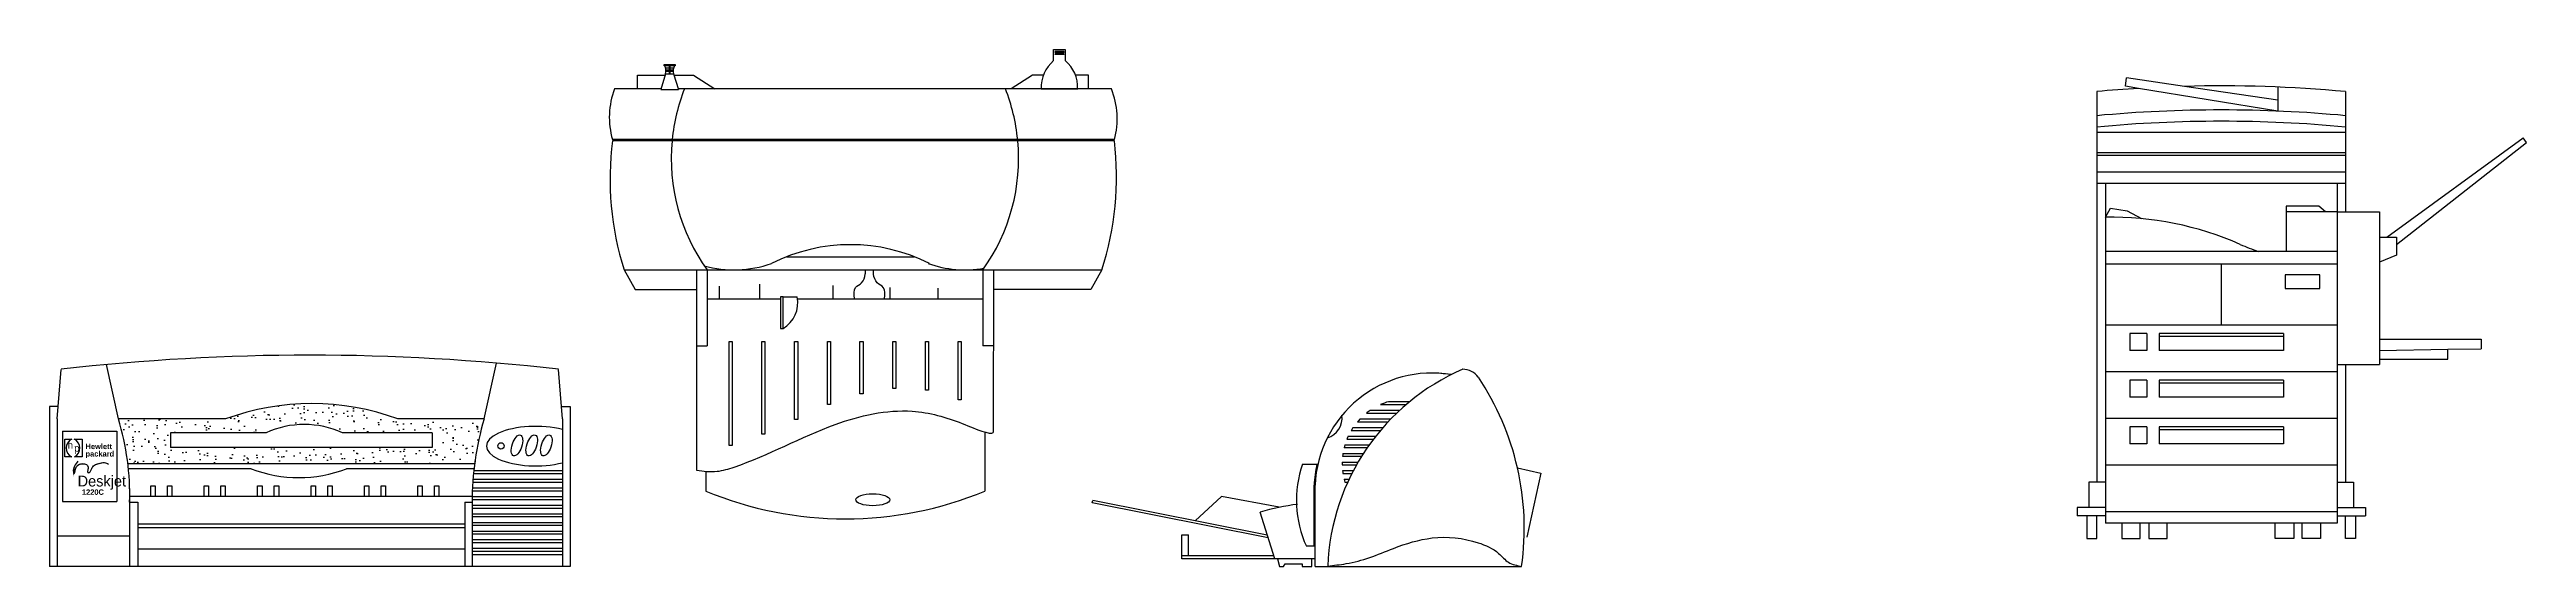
# Model space of a CAD drawing. Header units: metres. Extents: x 1905 to 1922.2, y 1773.7 to 1790.9.
# Drawn here: x 1906.019 to 1908.758, y 1788.732 to 1789.303 of the extents above; entities that cross this region are included whole.
import ezdxf

# ---------------------------------------------------------------- set-up
doc = ezdxf.new("R2010")
doc.units = ezdxf.units.M
doc.set_wipeout_variables(frame=1)
doc.styles.get("Standard").update_dxf_attribs({"font": 'arial.ttf'})

msp = doc.modelspace()

# ---------------------------------------------------------------- texts
at = {"width": 0.1321, "attachment_point": 1}
for s, insert, char_height in [('{\\fComic Sans MS|b0|i0|c0|p66;h}', (1906.0392, 1788.8698), 0.008), ('{\\fComic Sans MS|b0|i0|c0|p66;p}', (1906.0464, 1788.8666), 0.008), ('{\\fTechnicBold|b0|i0|c2|p2;Hewlett}', (1906.059, 1788.8675), 0.006), ('{\\fTechnicBold|b0|i0|c2|p2;packard}', (1906.059, 1788.8593), 0.006), ('{\\fCityBlueprint|b0|i0|c2|p2;Deskjet}', (1906.0502, 1788.8322), 0.012), ('{\\fTechnicBold|b0|i0|c2|p2;1220C}', (1906.055, 1788.817), 0.006)]:
    msp.add_mtext(s, dxfattribs=dict(at, insert=insert, char_height=char_height))

# ---------------------------------------------------------------- blocks, each defined once
blk = doc.blocks.new('printer_2')
blk.add_wipeout([(-0.275, 0.9533), (-0.2289, 0.9572), (-0.1827, 0.9603), (-0.2116, 0.9651), (-0.2094, 0.9837), (-0.0813, 0.9648), (-0.0101, 0.9658), (0.0344, 0.9657), (0.097, 0.9628), (0.1368, 0.9628), (0.1762, 0.9607), (0.224, 0.9576), (0.275, 0.9533), (0.275, 0.6875), (0.35, 0.6875), (0.35, 0.6313), (0.3663, 0.6313), (0.6676, 0.8509), (0.675, 0.8408), (0.3875, 0.6154), (0.3875, 0.5916), (0.35, 0.5761), (0.35, 0.4062), (0.575, 0.4062), (0.575, 0.3852), (0.5008, 0.3839), (0.5008, 0.3624), (0.35, 0.3624), (0.35, 0.35), (0.275, 0.35), (0.275, 0.0903), (0.2927, 0.0903), (0.2927, 0.0346), (0.3187, 0.0346), (0.3187, 0.0158), (0.297, 0.0158), (0.297, -0.0342), (0.2749, -0.0342), (0.2749, 0.0158), (0.2562, 0.0158), (0.2562, 0), (0.2198, 0), (0.2198, -0.0342), (0.179, -0.0342), (0.179, 0), (0.1605, 0), (0.1605, -0.0342), (0.1196, -0.0342), (0.1196, 0), (-0.1196, 0), (-0.1196, -0.0342), (-0.1605, -0.0342), (-0.1605, 0), (-0.179, 0), (-0.179, -0.0342), (-0.2198, -0.0342), (-0.2198, 0), (-0.2563, 0), (-0.2563, 0.0158), (-0.2749, 0.0158), (-0.2749, -0.0342), (-0.297, -0.0342), (-0.297, 0.0158), (-0.3188, 0.0158), (-0.3188, 0.0346), (-0.2927, 0.0346), (-0.2927, 0.0903), (-0.275, 0.0903)])
for p, q in [((-0.275, 0.9533), (-0.275, 0.0903)), ((-0.2116, 0.9651), (-0.2094, 0.9837)), ((-0.1827, 0.9603), (-0.2116, 0.9651)), ((-0.0813, 0.9648), (-0.2094, 0.9837)), ((0.125, 0.9101), (-0.1827, 0.9603)), ((0.125, 0.9343), (-0.0813, 0.9648)), ((0.125, 0.9633), (0.125, 0.9101)), ((0.275, 0.9533), (0.275, 0.75)), ((0.275, 0.8625), (-0.275, 0.8625)), ((0.3663, 0.6313), (0.6676, 0.8509)), ((0.3875, 0.6154), (0.675, 0.8408)), ((0.675, 0.8408), (0.6676, 0.8509)), ((0.275, 0.8181), (-0.275, 0.8181)), ((0.275, 0.8118), (-0.275, 0.8118)), ((0.275, 0.775), (-0.275, 0.775)), ((0.275, 0.75), (-0.275, 0.75)), ((-0.2563, 0.75), (-0.2563, 0.0158)), ((0.2562, 0.75), (0.2562, 0.6875)), ((0.275, 0.75), (0.275, 0.6875)), ((-0.2563, 0.6756), (-0.245, 0.696)), ((-0.245, 0.696), (-0.2082, 0.6896)), ((-0.2082, 0.6896), (-0.1762, 0.6725)), ((0.1437, 0.7), (0.1437, 0.6)), ((0.2157, 0.7), (0.1437, 0.7)), ((0.2562, 0.6875), (0.1437, 0.6875)), ((0.2309, 0.6875), (0.2157, 0.7)), ((0.2562, 0.6875), (0.2562, 0.0158)), ((0.2562, 0.6875), (0.275, 0.6875)), ((0.275, 0.6875), (0.35, 0.6875)), ((0.35, 0.6875), (0.35, 0.6313)), ((0.35, 0.6313), (0.3663, 0.6313)), ((0.35, 0.6313), (0.35, 0.5761)), ((0.3663, 0.6313), (0.3875, 0.6313)), ((0.3875, 0.6313), (0.3875, 0.6154)), ((0.3875, 0.6154), (0.3875, 0.5916)), ((0.2562, 0.6), (-0.2563, 0.6)), ((0.2562, 0.5719), (-0.2563, 0.5719)), ((0, 0.5719), (0, 0.4375)), ((0.3875, 0.5916), (0.35, 0.5761)), ((0.35, 0.5761), (0.35, 0.4062)), ((0.2562, 0.4375), (-0.2563, 0.4375)), ((-0.1647, 0.4188), (-0.2022, 0.4188)), ((-0.2022, 0.4188), (-0.2022, 0.3813)), ((-0.1647, 0.4188), (-0.1647, 0.3813)), ((-0.1375, 0.4188), (-0.1375, 0.3813)), ((0.1375, 0.4188), (-0.1375, 0.4188)), ((0.1375, 0.4125), (-0.1375, 0.4125)), ((0.1375, 0.4188), (0.1375, 0.3813)), ((0.35, 0.4062), (0.575, 0.4062)), ((0.35, 0.4062), (0.35, 0.3624)), ((0.35, 0.3813), (0.5008, 0.3839)), ((0.5008, 0.3839), (0.575, 0.3852)), ((0.5008, 0.3624), (0.5008, 0.3839)), ((0.575, 0.4062), (0.575, 0.3852)), ((0.2562, 0.3344), (-0.2563, 0.3344)), ((-0.1647, 0.3813), (-0.2022, 0.3813)), ((0.1375, 0.3813), (-0.1375, 0.3813)), ((0.2562, 0.35), (0.275, 0.35)), ((0.275, 0.35), (0.275, 0.0903)), ((0.275, 0.35), (0.35, 0.35)), ((0.35, 0.3624), (0.5008, 0.3624)), ((0.35, 0.3624), (0.35, 0.35)), ((-0.1647, 0.3156), (-0.2022, 0.3156)), ((-0.2022, 0.3156), (-0.2022, 0.2781)), ((-0.1647, 0.2781), (-0.2022, 0.2781)), ((-0.1647, 0.3156), (-0.1647, 0.2781)), ((-0.1375, 0.3156), (-0.1375, 0.2781)), ((0.1375, 0.3156), (-0.1375, 0.3156)), ((0.1375, 0.3094), (-0.1375, 0.3094)), ((0.1375, 0.2781), (-0.1375, 0.2781)), ((0.1375, 0.3156), (0.1375, 0.2781)), ((0.2562, 0.2313), (-0.2563, 0.2313)), ((-0.1647, 0.2125), (-0.2022, 0.2125)), ((-0.2022, 0.2125), (-0.2022, 0.175)), ((-0.1647, 0.175), (-0.2022, 0.175)), ((-0.1647, 0.2125), (-0.1647, 0.175)), ((-0.1375, 0.2125), (-0.1375, 0.175)), ((0.1375, 0.2125), (-0.1375, 0.2125)), ((0.1375, 0.2063), (-0.1375, 0.2063)), ((0.1375, 0.175), (-0.1375, 0.175)), ((0.1375, 0.2125), (0.1375, 0.175)), ((0.2562, 0.1281), (-0.2563, 0.1281)), ((-0.2927, 0.0903), (-0.2927, 0.0346)), ((-0.275, 0.0903), (-0.2927, 0.0903)), ((-0.2563, 0.0903), (-0.275, 0.0903)), ((0.2562, 0.0903), (0.275, 0.0903)), ((0.275, 0.0903), (0.2927, 0.0903)), ((0.2927, 0.0903), (0.2927, 0.0346)), ((-0.3188, 0.0346), (-0.3188, 0.0158)), ((-0.2927, 0.0346), (-0.3188, 0.0346)), ((-0.2563, 0.0158), (-0.3188, 0.0158)), ((-0.2563, 0.0346), (-0.2927, 0.0346)), ((0.2562, 0.025), (-0.2563, 0.025)), ((-0.2563, 0.0158), (-0.2563, 0)), ((-0.2198, 0), (-0.2563, 0)), ((-0.2198, 0), (-0.2198, -0.0342)), ((-0.179, 0), (-0.2198, 0)), ((-0.179, -0.0342), (-0.179, 0)), ((-0.1605, 0), (-0.179, 0)), ((-0.1605, 0), (-0.1605, -0.0342)), ((-0.1196, 0), (-0.1605, 0)), ((-0.1196, -0.0342), (-0.1196, 0)), ((0.1196, 0), (-0.1196, 0)), ((0.1196, -0.0342), (0.1196, 0)), ((0.1605, 0), (0.1196, 0)), ((0.1605, 0), (0.1605, -0.0342)), ((0.179, 0), (0.1605, 0)), ((0.179, -0.0342), (0.179, 0)), ((0.2198, 0), (0.179, 0)), ((0.2562, 0), (0.2198, 0)), ((0.2198, 0), (0.2198, -0.0342)), ((0.2562, 0.0346), (0.2927, 0.0346)), ((0.2562, 0.0158), (0.2749, 0.0158)), ((0.2562, 0.0158), (0.2562, 0)), ((0.2749, 0.0158), (0.297, 0.0158)), ((0.2927, 0.0346), (0.3187, 0.0346)), ((0.297, 0.0158), (0.3187, 0.0158)), ((0.3187, 0.0346), (0.3187, 0.0158)), ((-0.2198, -0.0342), (-0.179, -0.0342)), ((-0.1605, -0.0342), (-0.1196, -0.0342)), ((0.1605, -0.0342), (0.1196, -0.0342)), ((0.2198, -0.0342), (0.179, -0.0342))]:
    blk.add_line(p, q)
blk.add_lwpolyline([(0.2181, 0.5485), (0.1413, 0.5485), (0.1413, 0.518), (0.2181, 0.518)], close=True)
for points in [[(-0.297, 0.0158), (-0.297, -0.0342), (-0.2749, -0.0342), (-0.2749, 0.0158)], [(0.297, 0.0158), (0.297, -0.0342), (0.2749, -0.0342), (0.2749, 0.0158)]]:
    blk.add_lwpolyline(points)
for centre, radius, start, end in [((0, -2.0653), 3.0311, 93.456, 95.2053), ((0, -2.0653), 3.0311, 84.7947, 91.5366), ((0, -2.0653), 2.978, 84.7015, 95.2985), ((0, -2.0653), 2.953, 84.6566, 95.3434), ((-0.2433, -0.0323), 0.708, 66.2301, 91.0468), ((0.3149, 1.249), 0.6896, 246.6976, 250.2416)]:
    blk.add_arc(centre, radius, start, end)

# ---------------------------------------------------------------- hatches: boundary and pattern name
h = msp.add_hatch()
h.set_pattern_fill('AR-SAND', color=256, scale=0.0004, angle=315, style=0)
h.set_pattern_definition([(352.5, (1616.464644, 1595.280166), (0.0133901396, 0.01429525395), [0, -0.0154432, 0, -0.017272, 0, -0.01651]), (322.5, (1616.464644, 1595.280166), (0.032989314, 0.0075604371), [0, -0.0083312, 0, -0.0139192, 0, -0.005334]), (282.5, (1616.455808, 1595.289003), (0.0224132925, -0.022331993), [0, -0.00508, 0, -0.018288, 0, -0.023876]), (272.5, (1616.455808, 1595.289003), (0.0279020313, -0.0152912444), [0, -0.00254, 0, -0.0119888, 0, -0.013716])])
h.paths.add_polyline_path([(1906.2139, 1788.8948), (1906.0954, 1788.8948, -0.043191), (1906.1057, 1788.8453), (1906.4893, 1788.8453, -0.037397), (1906.4996, 1788.8948), (1906.4044, 1788.8948, 0.177521)])
h.paths.add_polyline_path([(1906.343, 1788.8794), (1906.4421, 1788.8794), (1906.4421, 1788.8631), (1906.1529, 1788.8631), (1906.1529, 1788.8794), (1906.2585, 1788.8794, -0.220147)], flags=16)
h = msp.add_hatch()
h.set_pattern_fill('ANSI32', color=256, scale=0.001, angle=315, style=0)
h.set_pattern_definition([(0, (1616.762307, 1595.280166), (3e-18, 0.009525), []), (0, (1616.765482, 1595.276991), (3e-18, 0.009525), [])])
h.paths.add_polyline_path([(1907.5262, 1788.9164, 0.552199), (1907.4528, 1788.8208, -0.123652)])
h = msp.add_hatch()
h.set_pattern_fill('ANSI32', color=256, scale=0.001, angle=315, style=0)
h.set_pattern_definition([(0, (1616.464644, 1595.280166), (3e-18, 0.009525), []), (0, (1616.467819, 1595.276991), (3e-18, 0.009525), [])])
h.paths.add_polyline_path([(1906.5863, 1788.8398), (1906.4886, 1788.8398, 0.027409), (1906.4863, 1788.8027), (1906.4863, 1788.7446), (1906.5863, 1788.7446)])

# ---------------------------------------------------------------- linework, layer by layer
for p, q in [((1907.1294, 1789.2906), (1907.1294, 1789.3028)), ((1907.1294, 1789.3028), (1907.1423, 1789.3028)), ((1907.1423, 1789.3028), (1907.1423, 1789.2906)), ((1906.6951, 1789.2594), (1906.6439, 1789.2594)), ((1906.6693, 1789.2745), (1906.6998, 1789.2745)), ((1906.6693, 1789.2594), (1906.6693, 1789.2745)), ((1906.7002, 1789.276), (1906.695, 1789.2589)), ((1906.7002, 1789.2826), (1906.7043, 1789.2826)), ((1906.7002, 1789.276), (1906.7092, 1789.276)), ((1906.7006, 1789.2806), (1906.7043, 1789.2806)), ((1906.7007, 1789.2788), (1906.7043, 1789.2788)), ((1906.7043, 1789.285), (1906.7043, 1789.276)), ((1906.7052, 1789.285), (1906.7052, 1789.276)), ((1906.7052, 1789.2826), (1906.7092, 1789.2826)), ((1906.7052, 1789.2806), (1906.7089, 1789.2806)), ((1906.7052, 1789.2788), (1906.7088, 1789.2788)), ((1906.7092, 1789.276), (1906.7145, 1789.2589)), ((1906.7097, 1789.2745), (1906.7311, 1789.2745)), ((1907.1933, 1789.2594), (1906.7143, 1789.2594)), ((1906.7311, 1789.2745), (1906.7547, 1789.2594)), ((1907.1061, 1789.2745), (1907.0826, 1789.2594)), ((1907.1181, 1789.2745), (1907.1061, 1789.2745)), ((1907.1157, 1789.2594), (1907.156, 1789.2594)), ((1907.168, 1789.2745), (1907.1536, 1789.2745)), ((1907.168, 1789.2594), (1907.168, 1789.2745)), ((1906.695, 1789.2589), (1906.7145, 1789.2589)), ((1907.1966, 1789.2034), (1906.6416, 1789.2034)), ((1907.1966, 1789.2022), (1906.6416, 1789.2022)), ((1906.834, 1789.074), (1906.9756, 1789.074)), ((1906.6545, 1789.0594), (1906.6668, 1789.0377)), ((1906.6545, 1789.0594), (1907.1828, 1789.0594)), ((1906.7345, 1789.0594), (1906.7345, 1789.0377)), ((1906.7345, 1789.0486), (1906.7345, 1788.8381)), ((1906.7462, 1789.0594), (1906.7462, 1788.9756)), ((1906.7601, 1789.0275), (1906.7601, 1789.0414)), ((1906.8046, 1789.0275), (1906.8046, 1789.0436)), ((1906.8855, 1789.0275), (1906.8855, 1789.0421)), ((1907.051, 1789.0594), (1907.051, 1788.9756)), ((1907.0628, 1789.0594), (1907.0627, 1788.8797)), ((1907.0628, 1789.0594), (1907.0628, 1789.0377)), ((1907.1828, 1789.0594), (1907.1704, 1789.0377)), ((1906.6668, 1789.0377), (1906.7345, 1789.0377)), ((1906.7462, 1789.0275), (1906.8274, 1789.0275)), ((1906.8303, 1789.0297), (1906.8459, 1789.0297)), ((1906.8463, 1789.0275), (1907.051, 1789.0275)), ((1906.9486, 1789.0275), (1906.9486, 1789.0399)), ((1907.0019, 1789.0275), (1907.0019, 1789.0391)), ((1907.1704, 1789.0377), (1907.0628, 1789.0377)), ((1907.0628, 1789.0275), (1907.0628, 1789.0275)), ((1906.7345, 1788.9756), (1906.7462, 1788.9756)), ((1907.0628, 1788.9756), (1907.051, 1788.9756)), ((1906.0277, 1788.8948), (1906.032, 1788.9496)), ((1906.0954, 1788.8948), (1906.0822, 1788.9548)), ((1906.4996, 1788.8948), (1906.5132, 1788.9565)), ((1906.5863, 1788.8948), (1906.582, 1788.9496)), ((1906.0191, 1788.9086), (1906.0191, 1788.7319)), ((1906.0288, 1788.9086), (1906.0191, 1788.9086)), ((1906.5853, 1788.9086), (1906.5949, 1788.9086)), ((1906.5949, 1788.9086), (1906.5949, 1788.7319)), ((1906.0277, 1788.8948), (1906.0277, 1788.7319)), ((1906.0335, 1788.8812), (1906.0335, 1788.8037)), ((1906.0335, 1788.8812), (1906.0936, 1788.8812)), ((1906.0936, 1788.8812), (1906.0936, 1788.8037)), ((1906.2139, 1788.8948), (1906.0954, 1788.8948)), ((1906.1529, 1788.8794), (1906.1529, 1788.8631)), ((1906.2585, 1788.8794), (1906.1529, 1788.8794)), ((1906.4421, 1788.8794), (1906.343, 1788.8794)), ((1906.4996, 1788.8948), (1906.4044, 1788.8948)), ((1906.4421, 1788.8794), (1906.4421, 1788.8631)), ((1906.5863, 1788.8948), (1906.5863, 1788.7319)), ((1907.0534, 1788.8797), (1907.0534, 1788.8151)), ((1906.4421, 1788.8631), (1906.1529, 1788.8631)), ((1906.4893, 1788.8453), (1906.1057, 1788.8453)), ((1906.2421, 1788.8398), (1906.1063, 1788.8398)), ((1906.4887, 1788.8398), (1906.3474, 1788.8398)), ((1906.7448, 1788.837), (1906.7448, 1788.8151)), ((1907.4046, 1788.845), (1907.4217, 1788.845)), ((1907.4175, 1788.7542), (1907.4175, 1788.8218)), ((1907.4185, 1788.7319), (1907.4185, 1788.8218)), ((1907.6422, 1788.8408), (1907.6682, 1788.835)), ((1907.6682, 1788.835), (1907.6525, 1788.7642)), ((1906.0335, 1788.8037), (1906.0936, 1788.8037)), ((1906.1077, 1788.818), (1906.1077, 1788.7319)), ((1906.4873, 1788.8093), (1906.1077, 1788.8093)), ((1906.1077, 1788.8027), (1906.1166, 1788.8027)), ((1906.1166, 1788.8027), (1906.1166, 1788.7319)), ((1906.4784, 1788.8027), (1906.4863, 1788.8027)), ((1906.4784, 1788.8027), (1906.4784, 1788.7319)), ((1906.4863, 1788.8027), (1906.4863, 1788.7319)), ((1907.1722, 1788.802), (1907.1728, 1788.8048)), ((1907.3667, 1788.7633), (1907.1722, 1788.802)), ((1907.3657, 1788.7664), (1907.1728, 1788.8048)), ((1907.315, 1788.809), (1907.286, 1788.7823)), ((1907.3788, 1788.7972), (1907.315, 1788.809)), ((1906.1166, 1788.7788), (1906.4784, 1788.7788)), ((1906.1166, 1788.775), (1906.4784, 1788.775)), ((1907.2711, 1788.7403), (1907.2711, 1788.7668)), ((1907.2711, 1788.7668), (1907.2786, 1788.7668)), ((1907.2786, 1788.7436), (1907.2786, 1788.7668)), ((1907.3739, 1788.7403), (1907.3579, 1788.7918)), ((1906.1077, 1788.7653), (1906.0277, 1788.7653)), ((1906.1166, 1788.7512), (1906.4784, 1788.7512)), ((1906.5863, 1788.7446), (1906.4863, 1788.7446)), ((1907.3729, 1788.7436), (1907.2711, 1788.7436)), ((1907.3373, 1788.7403), (1907.2711, 1788.7403)), ((1907.4185, 1788.7403), (1907.3229, 1788.7403)), ((1907.3769, 1788.7403), (1907.3793, 1788.7319)), ((1907.4185, 1788.7542), (1907.4089, 1788.7542)), ((1907.415, 1788.7319), (1907.415, 1788.7403)), ((1906.5949, 1788.7319), (1906.0191, 1788.7319)), ((1907.3793, 1788.7319), (1907.3835, 1788.7319)), ((1907.3835, 1788.7319), (1907.3856, 1788.7349)), ((1907.3856, 1788.7349), (1907.4042, 1788.7349)), ((1907.4042, 1788.7349), (1907.4042, 1788.7319)), ((1907.4042, 1788.7319), (1907.415, 1788.7319)), ((1907.4185, 1788.7319), (1907.6468, 1788.7319))]:
    msp.add_line(p, q)
for points in [[(1907.1312, 1789.3012), (1907.1406, 1789.3012), (1907.1406, 1789.3007), (1907.1312, 1789.3007)], [(1907.1312, 1789.2996), (1907.1406, 1789.2996), (1907.1406, 1789.2991), (1907.1312, 1789.2991)], [(1907.1312, 1789.298), (1907.1406, 1789.298), (1907.1406, 1789.2974), (1907.1312, 1789.2974)], [(1906.6986, 1789.2862), (1906.7109, 1789.2862), (1906.7109, 1789.285), (1906.6986, 1789.285)], [(1906.8303, 1789.0297), (1906.8274, 1789.0297), (1906.8274, 1788.9946), (1906.8303, 1788.9946)], [(1906.7706, 1788.9802), (1906.774, 1788.9802), (1906.774, 1788.8654), (1906.7706, 1788.8654)], [(1906.8068, 1788.9802), (1906.8102, 1788.9802), (1906.8102, 1788.8779), (1906.8068, 1788.8779)], [(1906.843, 1788.9802), (1906.8464, 1788.9802), (1906.8464, 1788.8943), (1906.843, 1788.8943)], [(1906.8792, 1788.9802), (1906.8826, 1788.9802), (1906.8826, 1788.9107), (1906.8792, 1788.9107)], [(1906.9153, 1788.9802), (1906.9187, 1788.9802), (1906.9187, 1788.9226), (1906.9153, 1788.9226)], [(1906.9515, 1788.9802), (1906.9549, 1788.9802), (1906.9549, 1788.9285), (1906.9515, 1788.9285)], [(1906.9877, 1788.9802), (1906.9911, 1788.9802), (1906.9911, 1788.9265), (1906.9877, 1788.9265)], [(1907.0239, 1788.9802), (1907.0273, 1788.9802), (1907.0273, 1788.916), (1907.0239, 1788.916)], [(1906.1311, 1788.8209), (1906.1359, 1788.8209), (1906.1359, 1788.8093), (1906.1311, 1788.8093)], [(1906.1496, 1788.8209), (1906.1544, 1788.8209), (1906.1544, 1788.8093), (1906.1496, 1788.8093)], [(1906.1901, 1788.8209), (1906.195, 1788.8209), (1906.195, 1788.8093), (1906.1901, 1788.8093)], [(1906.2086, 1788.8209), (1906.2135, 1788.8209), (1906.2135, 1788.8093), (1906.2086, 1788.8093)], [(1906.2492, 1788.8209), (1906.2541, 1788.8209), (1906.2541, 1788.8093), (1906.2492, 1788.8093)], [(1906.2677, 1788.8209), (1906.2726, 1788.8209), (1906.2726, 1788.8093), (1906.2677, 1788.8093)], [(1906.3083, 1788.8209), (1906.3131, 1788.8209), (1906.3131, 1788.8093), (1906.3083, 1788.8093)], [(1906.3268, 1788.8209), (1906.3316, 1788.8209), (1906.3316, 1788.8093), (1906.3268, 1788.8093)], [(1906.3673, 1788.8209), (1906.3722, 1788.8209), (1906.3722, 1788.8093), (1906.3673, 1788.8093)], [(1906.3858, 1788.8209), (1906.3907, 1788.8209), (1906.3907, 1788.8093), (1906.3858, 1788.8093)], [(1906.4264, 1788.8209), (1906.4313, 1788.8209), (1906.4313, 1788.8093), (1906.4264, 1788.8093)], [(1906.4449, 1788.8209), (1906.4497, 1788.8209), (1906.4497, 1788.8093), (1906.4449, 1788.8093)]]:
    msp.add_lwpolyline(points, close=True)
for points in [[(1906.0437, 1788.853), (1906.0361, 1788.853), (1906.0361, 1788.8725), (1906.0437, 1788.8725)], [(1906.0465, 1788.8725), (1906.0554, 1788.8725), (1906.0554, 1788.853), (1906.0467, 1788.853)]]:
    msp.add_lwpolyline(points)
at = {"const_width": 0.001}
msp.add_lwpolyline([(1906.0506, 1788.8483), (1906.0475, 1788.8439), (1906.0467, 1788.8416), (1906.0464, 1788.839), (1906.046, 1788.8343), (1906.0479, 1788.8388), (1906.0487, 1788.8415), (1906.0501, 1788.8436), (1906.0523, 1788.8449), (1906.0556, 1788.8455), (1906.0589, 1788.845), (1906.0603, 1788.8442), (1906.0617, 1788.8421), (1906.0616, 1788.8391), (1906.0613, 1788.8361), (1906.0613, 1788.8361), (1906.0633, 1788.8356), (1906.0633, 1788.8356), (1906.0656, 1788.8396), (1906.0672, 1788.8423), (1906.0687, 1788.8438), (1906.0713, 1788.845), (1906.0744, 1788.8458), (1906.0768, 1788.8464), (1906.0791, 1788.8467), (1906.0809, 1788.8464), (1906.0829, 1788.8455), (1906.0842, 1788.8448)], dxfattribs=at)
msp.add_circle((1906.5183, 1788.865), 0.00354)
for centre, radius, start, end in [((1907.1544, 1789.2611), 0.0387, 130.1776, 182.3969), ((1907.1173, 1789.2611), 0.0387, 357.6031, 49.8224), ((1906.726, 1789.228), 0.0879, 159.0543, 196.2529), ((1906.6884, 1789.2793), 0.0122, 344.4786, 28.1445), ((1906.917, 1789.1824), 0.2104, 158.5131, 174.2594), ((1906.721, 1789.2793), 0.0122, 151.8555, 195.5214), ((1906.8803, 1789.1824), 0.2104, 5.7406, 21.4869), ((1907.1117, 1789.2265), 0.088, 344.7855, 21.9516), ((1906.9685, 1789.1597), 0.3296, 172.5931, 197.6993), ((1906.917, 1789.1824), 0.2104, 174.6086, 215.7554), ((1906.8803, 1789.1824), 0.2104, 324.2446, 5.3914), ((1906.869, 1789.1619), 0.33, 341.91, 7), ((1906.9048, 1788.893), 0.1943, 63.2517, 116.7483), ((1906.7763, 1789.182), 0.1225, 254.2202, 289.5419), ((1907.0316, 1789.182), 0.1225, 250.4581, 279.7201), ((1906.8131, 1789.0232), 0.0334, 301.0357, 11.1286), ((1906.307, 1786.5433), 2.422, 83.4802, 96.5198), ((1907.5478, 1788.8161), 0.1294, 80.5546, 177.4582), ((1907.6798, 1788.7224), 0.2475, 113.3442, 177.7177), ((1907.5467, 1788.8161), 0.1294, 80.5546, 89.7635), ((1907.5817, 1788.9282), 0.0215, 36.5257, 90), ((1907.3498, 1788.774), 0.3, 351.9362, 33.815), ((1906.3091, 1788.635), 0.2767, 69.8673, 110.1327), ((1907.5196, 1788.8455), 0.0712, 124.2872, 128.5887), ((1907.5196, 1788.8455), 0.0712, 106.267, 113.7394), ((1905.8142, 1788.8104), 0.2936, 358.5043, 16.7177), ((1906.3008, 1788.7881), 0.1006, 65.1691, 114.8309), ((1906.8253, 1788.8008), 0.339, 163.8931, 179.674), ((1907.4254, 1788.896), 0.023, 286.9807, 7.1607), ((1907.5196, 1788.8455), 0.0712, 154.8495, 157.6405), ((1907.5196, 1788.8455), 0.0712, 146.0313, 149.0588), ((1907.5196, 1788.8455), 0.0712, 136.1731, 139.6165), ((1906.0483, 1788.8627), 0.0108, 114.9311, 243.6551), ((1906.0419, 1788.8627), 0.0108, 296.3449, 65.0689), ((1907.5196, 1788.8455), 0.0712, 170.9375, 173.5157), ((1907.5196, 1788.8455), 0.0712, 163.0669, 165.7192), ((1906.2948, 1788.9765), 0.1465, 248.9249, 291.0751), ((1907.5214, 1788.805), 0.1235, 161.083, 204.3128), ((1907.5467, 1788.8161), 0.1294, 167.0696, 177.4582), ((1907.5196, 1788.8455), 0.0712, 178.638, 181.1925), ((1907.5196, 1788.8455), 0.0712, 186.3138, 188.8909), ((1907.5196, 1788.8455), 0.0712, 194.1059, 196.756), ((1906.8991, 1789.1877), 0.4033, 247.5102, 292.4898), ((1907.4249, 1788.5752), 0.2267, 96.5302, 107.2129)]:
    msp.add_arc(centre, radius, start, end)
msp.add_ellipse((1906.5567, 1788.8648), major_axis=(-0.0544, 0), ratio=0.401644, start_param=4.137457, end_param=8.428914)
for centre, major_axis, ratio in [((1906.536, 1788.8655), (0.0038, 0.0115), 0.442953), ((1906.5523, 1788.8655), (0.0038, 0.0115), 0.442953), ((1906.5685, 1788.8655), (0.0038, 0.0115), 0.442953), ((1906.9294, 1788.8056), (-0.0188, 0), 0.353846)]:
    msp.add_ellipse(centre, major_axis=major_axis, ratio=ratio)
for points, knots in [([(1906.9091, 1789.0278), (1906.9086, 1789.0323), (1906.9078, 1789.0402), (1906.9186, 1789.0447), (1906.9214, 1789.0529), (1906.9213, 1789.0579), (1906.9212, 1789.0594)], [0, 0, 0, 0, 0.01217294, 0.02078532, 0.03102438, 0.03583108, 0.03583108, 0.03583108, 0.03583108]), ([(1906.9425, 1789.0278), (1906.9429, 1789.0323), (1906.9437, 1789.0402), (1906.9329, 1789.0447), (1906.9301, 1789.0529), (1906.9302, 1789.0579), (1906.9303, 1789.0594)], [0, 0, 0, 0, 0.01217294, 0.02078532, 0.03102438, 0.03583108, 0.03583108, 0.03583108, 0.03583108]), ([(1906.7345, 1788.8381), (1906.7422, 1788.8371), (1906.7563, 1788.8354), (1906.8092, 1788.8516), (1906.8744, 1788.8891), (1906.9636, 1788.9098), (1907.0193, 1788.8945), (1907.0462, 1788.8821), (1907.0574, 1788.8793), (1907.0608, 1788.879), (1907.0622, 1788.8796), (1907.0627, 1788.8797)], [0.0005676, 0.0005676, 0.0005676, 0.0005676, 0.0235368, 0.0429205, 0.1640583, 0.2505278, 0.3073969, 0.3338071, 0.3392251, 0.3421635, 0.3437455, 0.3437455, 0.3437455, 0.3437455])]:
    msp.add_open_spline(points, degree=3, knots=knots)
for points in [[(1906.0506, 1788.8483), (1906.0455, 1788.8359), (1906.0459, 1788.8343), (1906.048, 1788.8393), (1906.0496, 1788.8431), (1906.06, 1788.8444), (1906.0616, 1788.8425), (1906.0616, 1788.8389), (1906.0616, 1788.8357), (1906.0635, 1788.8357), (1906.0645, 1788.837), (1906.0658, 1788.8399), (1906.0687, 1788.8438), (1906.0742, 1788.8457), (1906.0797, 1788.8467), (1906.0842, 1788.8448)], [(1907.4325, 1788.7323), (1907.4528, 1788.735), (1907.4789, 1788.7417), (1907.5051, 1788.7518), (1907.548, 1788.7633), (1907.5988, 1788.7581), (1907.6215, 1788.7462), (1907.6324, 1788.7365), (1907.6468, 1788.7319)]]:
    msp.add_spline(points, degree=3)

# ---------------------------------------------------------------- block references
at = {"xscale": 0.5, "yscale": 0.5, "zscale": 0.5}
msp.add_blockref('printer_2', (1908.4205, 1788.7798), dxfattribs=at)

msp.set_redraw_order([(e.dxf.handle, doc.entitydb.next_handle()) for e in msp.query("TEXT MTEXT ATTDEF DIMENSION ARC_DIMENSION")])  # texts and dimensions are drawn at this point

doc.saveas('drawing.dxf')
